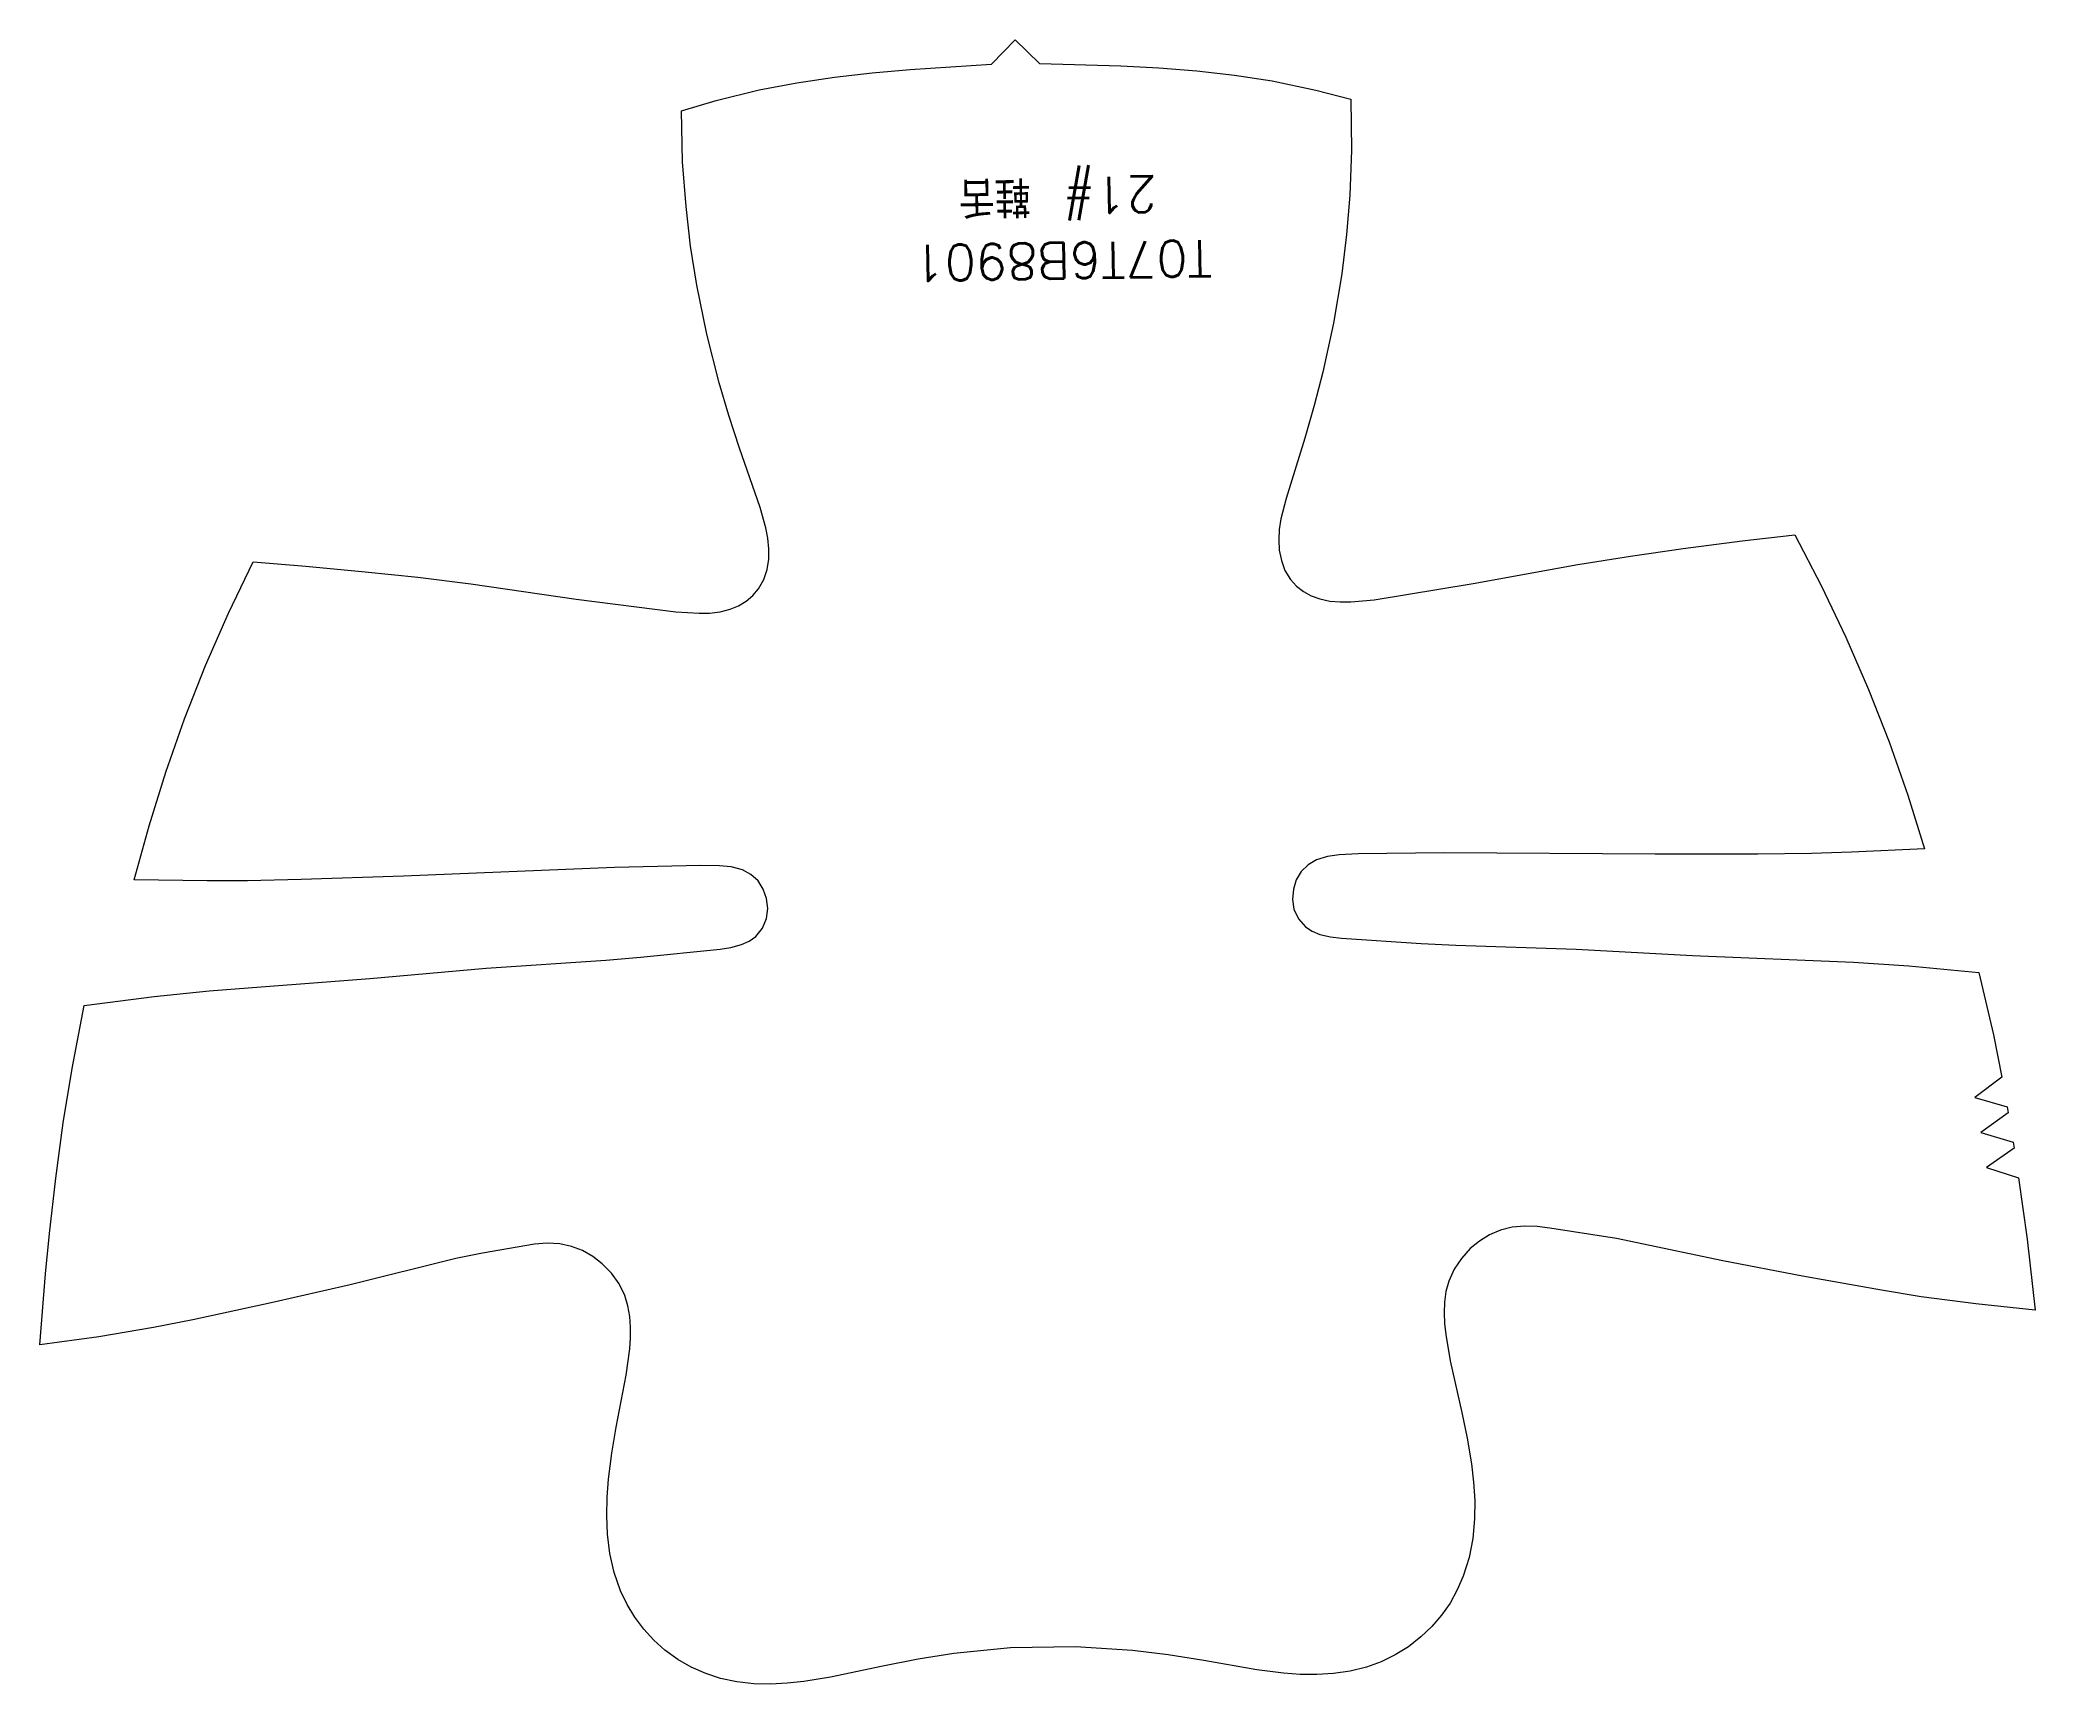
# Model space of a CAD drawing. Header units: inches. Extents: x 30 to 208, y -487 to 1000.
# Drawn here: x 30 to 196, y -17.5 to 119.3 of the extents above; entities that cross this region are included whole.
import ezdxf
from ezdxf.enums import TextEntityAlignment as Align

# ---------------------------------------------------------------- set-up
doc = ezdxf.new("R2010")
doc.units = ezdxf.units.IN
doc.header["$MEASUREMENT"] = 0
doc.layers.get('0').update_dxf_attribs({"lineweight": 0})
doc.styles.get("Standard").update_dxf_attribs({"font": 'txt.shx', "bigfont": 'hztxt.shx'})

msp = doc.modelspace()

# ---------------------------------------------------------------- texts
at = {"color": 6}
for s, p in [(' 21# 鞋舌', (116.06, 106.36)), ('T07T6B8901', (115.15, 100.94))]:
    msp.add_text(s, height=3, rotation=-179, dxfattribs=at).set_placement(p, align=Align.MIDDLE_CENTER)

# ---------------------------------------------------------------- linework, layer by layer
at = {"color": 0}
msp.add_lwpolyline([(109.19, 117.28), (111.16, 119.31), (113.19, 117.35), (119.96, 117.15), (123.13, 116.98), (126.29, 116.73), (129.43, 116.38), (132.56, 115.89), (136.18, 115.13), (139.11, 114.37), (139.15, 110.13), (139.01, 106.39), (138.74, 103.11), (138.35, 99.84), (137.65, 95.72), (136.76, 91.65), (136.05, 88.89), (135.27, 86.16), (133.71, 81.15), (133.29, 79.44), (133.15, 78.57), (133.1, 77.7), (133.15, 76.83), (133.32, 75.97), (133.62, 75.15), (134.08, 74.41), (134.57, 73.85), (135.16, 73.4), (135.81, 73.04), (136.51, 72.78), (137.36, 72.6), (138.22, 72.53), (139.09, 72.53), (141.04, 72.72), (149.27, 74.07), (158, 75.64), (162.37, 76.34), (166.76, 76.97), (171.67, 77.61), (176.04, 78.12), (178.24, 73.91), (180.29, 69.61), (182.19, 65.24), (183.9, 60.88), (185.45, 56.45), (186.85, 51.99), (180.77, 51.7), (177.43, 51.6), (172.96, 51.54), (164.43, 51.54), (146.86, 51.64), (139.71, 51.56), (138.14, 51.48), (137.17, 51.35), (136.24, 51.06), (135.55, 50.66), (134.98, 50.1), (134.56, 49.41), (134.32, 48.62), (134.25, 47.78), (134.37, 46.95), (134.74, 46.16), (135.33, 45.5), (135.89, 45.13), (136.52, 44.86), (137.41, 44.65), (138.33, 44.54), (144.96, 44.1), (147.85, 43.96), (157.84, 43.63), (167.53, 43.11), (180.94, 42.55), (185.54, 42.24), (191.37, 41.7), (192.57, 36.5), (193.27, 32.98), (191.03, 31.3), (193.71, 30.52), (193.8, 30.02), (191.54, 28.37), (194.22, 27.56), (194.3, 27.07), (192.01, 25.46), (194.66, 24.59), (195.37, 19.5), (196.04, 13.6), (191.12, 14.11), (186.55, 14.71), (183.25, 15.24), (176.68, 16.43), (170.06, 17.68), (161.21, 19.56), (155.67, 20.42), (154.62, 20.54), (153.57, 20.59), (152.52, 20.49), (151.56, 20.25), (150.65, 19.86), (149.81, 19.34), (149.04, 18.71), (148.3, 17.9), (147.7, 16.99), (147.25, 15.99), (147.02, 15.13), (146.9, 14.25), (146.86, 13.36), (146.9, 12.47), (147, 11.57), (147.37, 9.37), (148.35, 5.07), (148.79, 2.94), (149.14, 0.79), (149.31, -0.73), (149.41, -2.26), (149.4, -3.79), (149.25, -5.41), (148.94, -7.01), (148.46, -8.56), (147.96, -9.7), (147.36, -10.79), (146.65, -11.8), (145.84, -12.75), (144.94, -13.61), (143.91, -14.42), (142.8, -15.11), (141.63, -15.68), (140.4, -16.12), (139.05, -16.46), (137.67, -16.66), (136.28, -16.74), (134.89, -16.73), (133.49, -16.63), (131.27, -16.35), (126.87, -15.58), (123.91, -15.1), (120.93, -14.73), (116.19, -14.42), (110.79, -14.52), (106.07, -14.99), (103.11, -15.47), (100.16, -16.04), (95.79, -16.97), (93.58, -17.33), (92.19, -17.47), (90.8, -17.53), (89.41, -17.5), (88.02, -17.35), (86.66, -17.06), (85.42, -16.66), (84.22, -16.13), (83.09, -15.48), (82.03, -14.71), (81.1, -13.88), (80.27, -12.96), (79.52, -11.97), (78.88, -10.91), (78.34, -9.78), (77.8, -8.25), (77.44, -6.66), (77.24, -5.05), (77.18, -3.52), (77.22, -1.99), (77.34, -0.47), (77.61, 1.69), (77.98, 3.84), (78.8, 8.18), (79.1, 10.38), (79.17, 11.28), (79.17, 12.18), (79.11, 13.07), (78.95, 13.95), (78.69, 14.8), (78.21, 15.78), (77.58, 16.67), (76.81, 17.45), (76.02, 18.05), (75.16, 18.54), (74.24, 18.9), (73.27, 19.11), (72.22, 19.17), (71.17, 19.09), (66.84, 18.32), (64.62, 17.88), (55.84, 15.69), (49.27, 14.2), (42.74, 12.79), (39.46, 12.15), (34.92, 11.38), (30.01, 10.7), (30.48, 16.62), (30.81, 19.96), (31.33, 24.57), (31.95, 29.17), (32.69, 33.71), (33.71, 38.95), (39.52, 39.69), (44.09, 40.16), (57.48, 41.19), (67.14, 42.04), (77.11, 42.73), (80, 42.97), (86.62, 43.64), (87.52, 43.78), (88.41, 44.02), (89.03, 44.31), (89.58, 44.7), (90.14, 45.38), (90.48, 46.19), (90.58, 47.02), (90.48, 47.86), (90.21, 48.63), (89.77, 49.32), (89.18, 49.85), (88.47, 50.23), (87.53, 50.48), (86.56, 50.58), (84.99, 50.6), (77.83, 50.44), (60.28, 49.72), (51.76, 49.42), (47.29, 49.33), (43.94, 49.31), (37.86, 49.39), (39.1, 53.9), (40.5, 58.37), (42.06, 62.8), (43.8, 67.23), (45.7, 71.6), (47.75, 75.88), (52.14, 75.52), (57.07, 75.05), (61.47, 74.58), (65.87, 74.03), (74.65, 72.77), (82.92, 71.7), (84.87, 71.59), (85.74, 71.61), (86.61, 71.71), (87.45, 71.92), (88.14, 72.2), (88.78, 72.59), (89.34, 73.06), (89.82, 73.63), (90.25, 74.39), (90.53, 75.22), (90.67, 76.08), (90.68, 76.96), (90.6, 77.83), (90.43, 78.69), (89.95, 80.39), (88.22, 85.34), (87.34, 88.04), (86.54, 90.77), (85.51, 94.81), (84.67, 98.9), (84.15, 102.15), (83.78, 105.43), (83.5, 109.16), (83.4, 113.4), (86.3, 114.26), (89.88, 115.14), (93, 115.74), (96.13, 116.2), (99.28, 116.56), (102.43, 116.84), (109.19, 117.28)], close=True, dxfattribs=at)

msp.set_redraw_order([(e.dxf.handle, doc.entitydb.next_handle()) for e in msp.query("TEXT MTEXT ATTDEF DIMENSION ARC_DIMENSION")])  # texts and dimensions are drawn at this point

doc.saveas('drawing.dxf')
